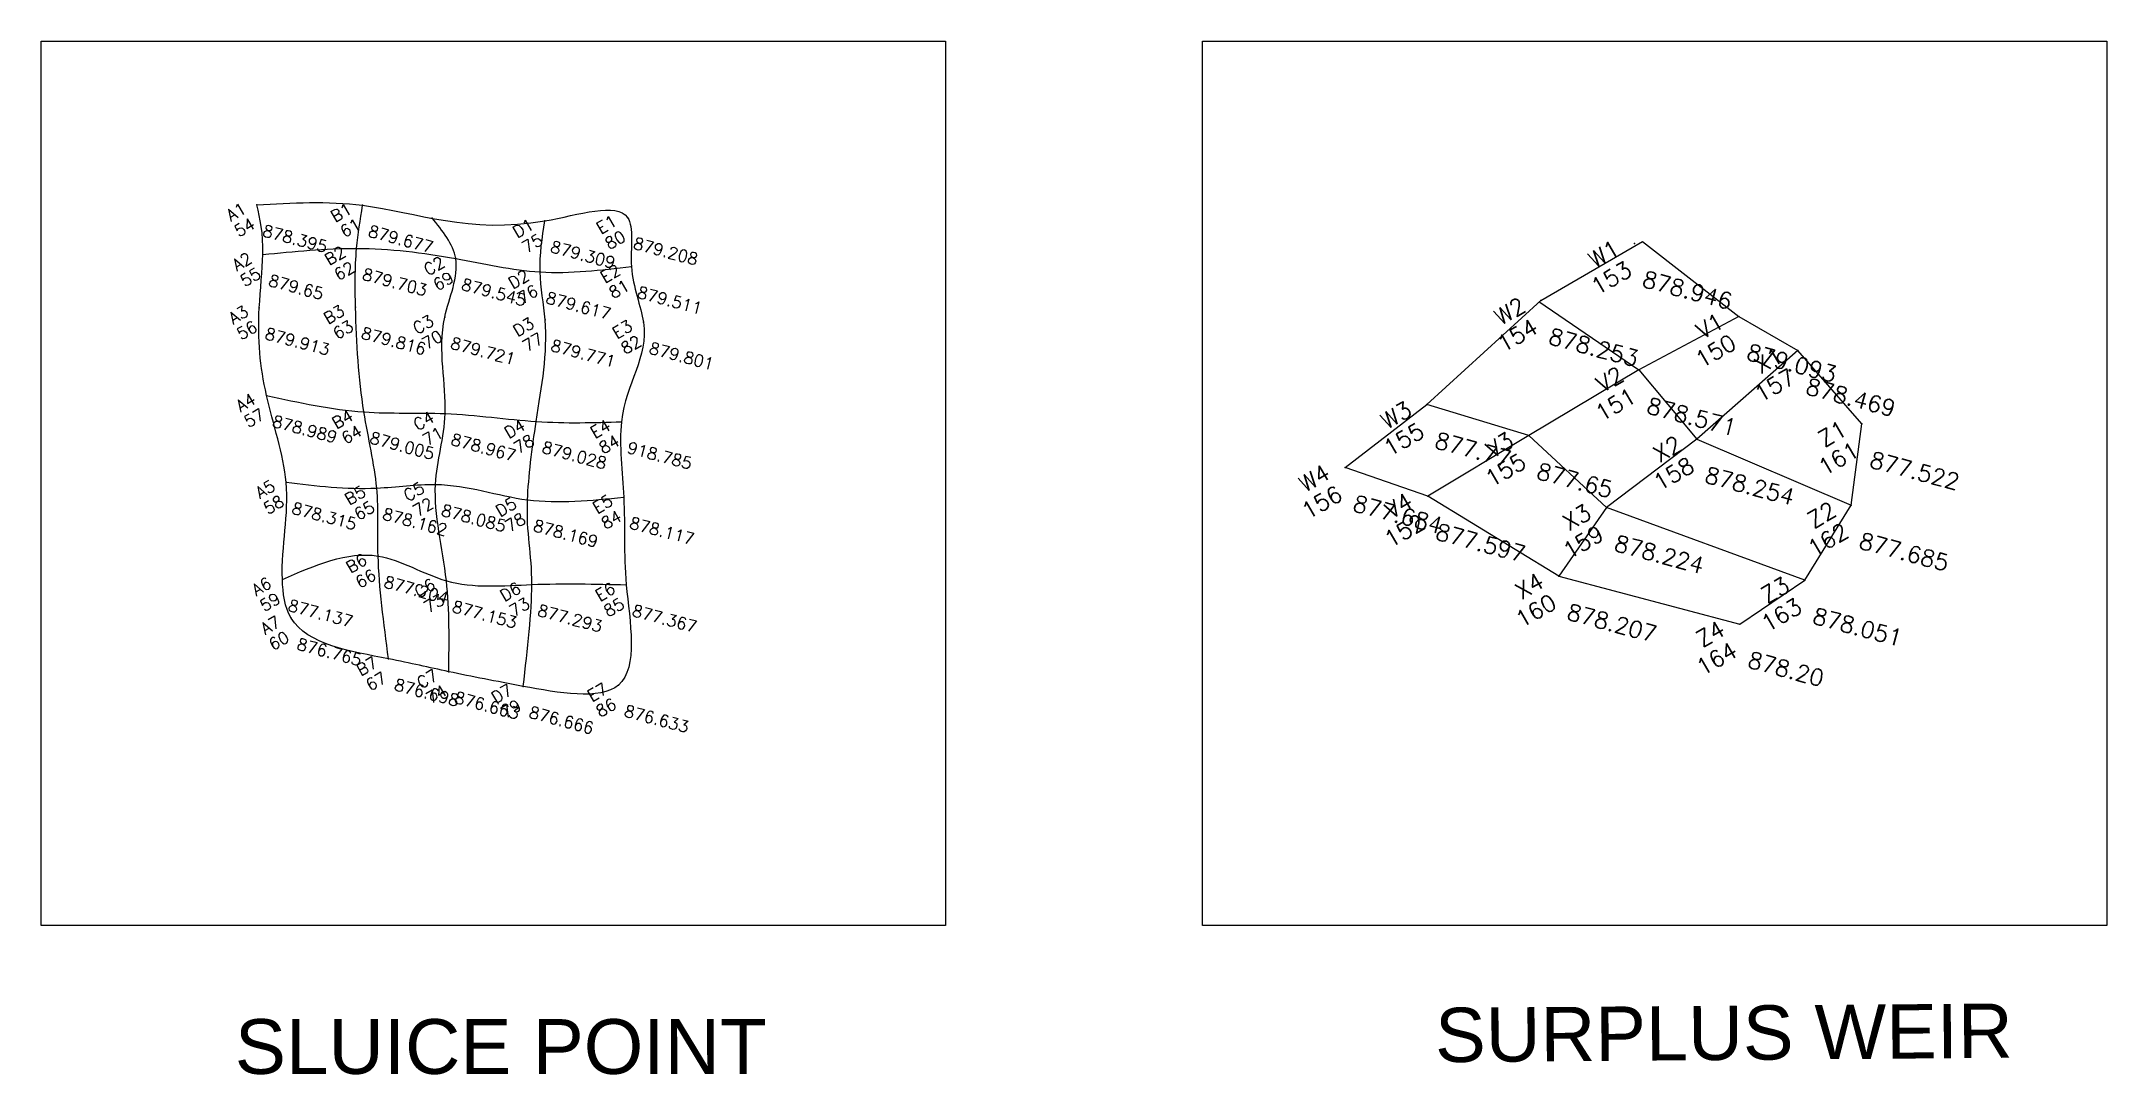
# Model space of a CAD drawing. Header units: millimetres. Extents: x 2640 to 12113, y 6003 to 13668.
# Drawn here: x 11099 to 12113, y 7266 to 7773 of the extents above; entities that cross this region are included whole.
import ezdxf
from ezdxf.enums import TextEntityAlignment as Align

# ---------------------------------------------------------------- set-up
doc = ezdxf.new("R2010")
doc.units = ezdxf.units.MM
for name, color, linetype in [('Chainage_TXT', 7, 'Continuous'), ('Points', 7, 'Continuous'), ('Points-ELV', 6, 'Continuous'), ('Points-NUM', 4, 'Continuous'), ('Points-TXT', 3, 'Continuous')]:
    doc.layers.add(name, color=color, linetype=linetype)
doc.styles.add('ROMANS', font='romans.shx')
doc.styles.get("Standard").update_dxf_attribs({"font": 'arial.ttf'})

msp = doc.modelspace()

# ---------------------------------------------------------------- texts
at = {"insert": (11783.058, 7299.186), "char_height": 26.65206, "attachment_point": 1, "rotation": 0.442633}
msp.add_mtext_dynamic_manual_height_columns('SURPLUS WEIR', width=333.95239, gutter_width=1903.718, heights=[0], dxfattribs=at)
at = {"insert": (11194.374, 7293.674), "char_height": 26.88577, "width": 271.36288, "attachment_point": 1}
msp.add_mtext('SLUICE POINT\\P', dxfattribs=at)

# ---------------------------------------------------------------- blocks, each defined once
blk = doc.blocks.new('POINTS')
at = {"layer": 'Points'}
blk.add_line((0, 0), (0, 0), dxfattribs=at)
blk.add_point((0, 0), dxfattribs=at)
at = {"layer": 'Points-ELV', "style": 'ROMANS'}
blk.add_attdef('ELEV', text='', height=1, rotation=45, dxfattribs=at).set_placement((0, 0), align=Align.BOTTOM_LEFT)
at = {"layer": 'Points-NUM', "style": 'ROMANS'}
blk.add_attdef('PTNUM', text='', height=1, dxfattribs=at).set_placement((0, 0), align=Align.BOTTOM_RIGHT)
at = {"layer": 'Points-TXT', "style": 'ROMANS'}
blk.add_attdef('DESC', text='', height=1, dxfattribs=at).set_placement((0, 0), align=Align.BOTTOM_RIGHT)

# ---------------------------------------------------------------- linework, layer by layer
for p, q in [((11834.976, 7646.259, -22.326), (11884.978, 7675.273, -22.326)), ((11884.978, 7675.273, -22.326), (11932.19, 7638.492, 4.736)), ((11779.171, 7595.181, -37.886), (11834.976, 7646.259, -22.326)), ((11834.029, 7645.71, 8.634), (11883.125, 7612.257, -12.081)), ((11932.19, 7638.492, 4.736), (11883.125, 7612.257, -12.081)), ((11932.19, 7638.492, 4.736), (11961.168, 7621.673, -15.367)), ((11961.168, 7621.673, -15.367), (11911.619, 7578.259, -22.293)), ((11992.535, 7585.714, -45.875), (11961.168, 7621.673, -15.367)), ((11883.125, 7612.257, -12.081), (11829.111, 7580.107, -37.886)), ((11883.125, 7612.257, -12.081), (11911.619, 7578.259, -22.293)), ((11739.001, 7564.273, -40.656), (11779.171, 7595.181, -37.886)), ((11829.111, 7580.107, -37.886), (11779.171, 7595.181, -37.886)), ((11829.111, 7580.107, -37.886), (11779.564, 7550.34, -43.459)), ((11867.22, 7544.711, -23.26), (11829.111, 7580.107, -37.886)), ((11987.303, 7545.918, -40.624), (11992.535, 7585.714, -45.875)), ((11911.619, 7578.259, -22.293), (11867.22, 7544.711, -23.26)), ((11911.619, 7578.259, -22.293), (11987.303, 7545.918, -40.624)), ((11779.564, 7550.34, -43.459), (11739.001, 7564.273, -40.656)), ((11843.955, 7511.031, -23.808), (11779.564, 7550.34, -43.459)), ((11867.22, 7544.711, -23.26), (11843.955, 7511.031, -23.808)), ((11964.518, 7509.05, -28.833), (11867.22, 7544.711, -23.26)), ((11964.518, 7509.05, -28.833), (11987.303, 7545.918, -40.624)), ((11843.955, 7511.031, -23.808), (11932.705, 7487.546, -28.833)), ((11932.705, 7487.546, -28.833), (11964.518, 7509.05, -28.833))]:
    msp.add_line(p, q)
for points in [[(11205.161, 7693.182, 41.011), (11208.085, 7668.803, 70.222), (11206.33, 7642.704, 76.343), (11209.912, 7599.709, 54.837), (11219.479, 7557.065, 39.149), (11217.671, 7509.353, 11.731), (11222, 7490.391, 3.072), (11269.721, 7470.478, 1.513), (11299.274, 7464.161, 0.698), (11335.828, 7456.955, 0.768), (11382.513, 7457.564), (11386.408, 7506.782, 17.084), (11385.118, 7549.816, 34.541), (11384.016, 7586.787, 34.541), (11394.778, 7635.613, 73.736), (11388.947, 7662.96, 66.986), (11387.012, 7687.025, 59.934), (11346.359, 7685.341, 62.285), (11257.028, 7692.977, 70.85), (11205.161, 7693.182, 41.011)], [(11269.721, 7470.478, 1.513), (11264.635, 7520.889, 13.29), (11263.958, 7554.241, 35.588), (11257.702, 7591.595, 55.209), (11253.545, 7643.003, 74.085), (11254.076, 7671.862, 71.455), (11257.028, 7692.977, 70.85)], [(11299.274, 7464.161, 0.698), (11298.115, 7508.778, 12.103), (11292.787, 7556.035, 33.796), (11297.56, 7590.8, 54.325), (11297.342, 7638.062, 71.874), (11302.694, 7666.866, 67.778), (11291.04, 7686.951, 67.778)], [(11335.828, 7456.955, 0.768), (11340.064, 7506.919, 12.103), (11337.941, 7548.485, 55.744), (11342.187, 7586.933, 55.744), (11346.527, 7636.866, 73.038), (11344.14, 7660.319, 69.454), (11346.359, 7685.341, 62.285)], [(11208.085, 7668.803, 70.222), (11254.076, 7671.862, 71.455), (11302.694, 7666.866, 67.778), (11344.14, 7660.319, 69.454), (11388.947, 7662.96, 66.986)], [(11209.912, 7599.709, 54.837), (11257.702, 7591.595, 55.209), (11297.56, 7590.8, 54.325), (11342.187, 7586.933, 55.744), (11384.016, 7586.787, 34.541)], [(11219.479, 7557.065, 39.149), (11263.958, 7554.241, 35.588), (11292.787, 7556.035, 33.796), (11337.941, 7548.485, 55.744), (11385.118, 7549.816, 34.541)], [(11217.671, 7509.353, 11.731), (11264.635, 7520.889, 13.29), (11298.115, 7508.778, 12.103), (11340.064, 7506.919, 12.103), (11386.408, 7506.782, 17.084)]]:
    msp.add_spline(points, degree=3)
at = {"layer": 'Chainage_TXT'}
for points in [[(11099.405, 7339.693), (11099.405, 7773.461), (11542.941, 7773.461), (11542.941, 7339.693)], [(11669.117, 7339.693), (11669.117, 7773.461), (12112.652, 7773.461), (12112.652, 7339.693)]]:
    msp.add_lwpolyline(points, close=True, dxfattribs=at)

# ---------------------------------------------------------------- block references
at = {"layer": 'Points', "linetype": 'Continuous'}
ref = msp.add_blockref('POINTS', (11205.161, 7693.182, 41.011), dxfattribs=dict(at, xscale=-23.27533839027976, yscale=23.27533839027976, zscale=23.27533839027976, rotation=210.1246328448745))
ref.add_attrib('PTNUM', '54', dxfattribs={"layer": 'Points-NUM', "height": 5.8188, "rotation": 30.124633, "style": 'ROMANS'}).set_placement((11205.725, 7680.615, 41.011), align=Align.BOTTOM_RIGHT)
ref.add_attrib('DESC', 'A1', dxfattribs={"layer": 'Points-TXT', "height": 5.8188, "rotation": 30.124633, "style": 'ROMANS'}).set_placement((11201.345, 7688.164, 41.011), align=Align.BOTTOM_RIGHT)
ref.add_attrib('ELEV', '878.395', dxfattribs={"layer": 'Points-ELV', "height": 5.8188, "rotation": 345.124633, "style": 'ROMANS'}).set_placement((11207.052, 7676.259, 41.011), align=Align.BOTTOM_LEFT)
ref = msp.add_blockref('POINTS', (11257.028, 7692.977, 70.85), dxfattribs=dict(at, xscale=-23.27533839027976, yscale=23.27533839027976, zscale=23.27533839027976, rotation=210.1246328448745))
ref.add_attrib('PTNUM', '61', dxfattribs={"layer": 'Points-NUM', "height": 5.8188, "rotation": 30.124633, "style": 'ROMANS'}).set_placement((11257.592, 7680.41, 70.85), align=Align.BOTTOM_RIGHT)
ref.add_attrib('DESC', 'B1', dxfattribs={"layer": 'Points-TXT', "height": 5.8188, "rotation": 30.124633, "style": 'ROMANS'}).set_placement((11253.212, 7687.96, 70.85), align=Align.BOTTOM_RIGHT)
ref.add_attrib('ELEV', '879.677', dxfattribs={"layer": 'Points-ELV', "height": 5.8188, "rotation": 345.124633, "style": 'ROMANS'}).set_placement((11258.918, 7676.055, 70.85), align=Align.BOTTOM_LEFT)
ref = msp.add_blockref('POINTS', (11346.359, 7685.341, 62.285), dxfattribs=dict(at, xscale=-23.27533839027976, yscale=23.27533839027976, zscale=23.27533839027976, rotation=210.1246328448745))
ref.add_attrib('PTNUM', '75', dxfattribs={"layer": 'Points-NUM', "height": 5.8188, "rotation": 30.124633, "style": 'ROMANS'}).set_placement((11346.924, 7672.774, 62.285), align=Align.BOTTOM_RIGHT)
ref.add_attrib('DESC', 'D1', dxfattribs={"layer": 'Points-TXT', "height": 5.8188, "rotation": 30.124633, "style": 'ROMANS'}).set_placement((11342.543, 7680.324, 62.285), align=Align.BOTTOM_RIGHT)
ref.add_attrib('ELEV', '879.309', dxfattribs={"layer": 'Points-ELV', "height": 5.8188, "rotation": 345.124633, "style": 'ROMANS'}).set_placement((11348.25, 7668.419, 62.285), align=Align.BOTTOM_LEFT)
ref = msp.add_blockref('POINTS', (11387.012, 7687.025, 59.934), dxfattribs=dict(at, xscale=-23.27533839027976, yscale=23.27533839027976, zscale=23.27533839027976, rotation=210.1246328448745))
ref.add_attrib('PTNUM', '80', dxfattribs={"layer": 'Points-NUM', "height": 5.8188, "rotation": 30.124633, "style": 'ROMANS'}).set_placement((11387.576, 7674.458, 59.934), align=Align.BOTTOM_RIGHT)
ref.add_attrib('DESC', 'E1', dxfattribs={"layer": 'Points-TXT', "height": 5.8188, "rotation": 30.124633, "style": 'ROMANS'}).set_placement((11383.195, 7682.008, 59.934), align=Align.BOTTOM_RIGHT)
ref.add_attrib('ELEV', '879.208', dxfattribs={"layer": 'Points-ELV', "height": 5.8188, "rotation": 345.124633, "style": 'ROMANS'}).set_placement((11388.902, 7670.103, 59.934), align=Align.BOTTOM_LEFT)
ref = msp.add_blockref('POINTS', (11254.076, 7671.862, 71.455), dxfattribs=dict(at, xscale=-23.27533839027976, yscale=23.27533839027976, zscale=23.27533839027976, rotation=210.1246328448745))
ref.add_attrib('PTNUM', '62', dxfattribs={"layer": 'Points-NUM', "height": 5.8188, "rotation": 30.124633, "style": 'ROMANS'}).set_placement((11254.64, 7659.295, 71.455), align=Align.BOTTOM_RIGHT)
ref.add_attrib('DESC', 'B2', dxfattribs={"layer": 'Points-TXT', "height": 5.8188, "rotation": 30.124633, "style": 'ROMANS'}).set_placement((11250.259, 7666.845, 71.455), align=Align.BOTTOM_RIGHT)
ref.add_attrib('ELEV', '879.703', dxfattribs={"layer": 'Points-ELV', "height": 5.8188, "rotation": 345.124633, "style": 'ROMANS'}).set_placement((11255.966, 7654.94, 71.455), align=Align.BOTTOM_LEFT)
ref = msp.add_blockref('POINTS', (11881.011, 7674.313), dxfattribs=dict(at, xscale=-32.21587498189566, yscale=32.21587498189566, zscale=32.21587498189566, rotation=210.1246328448745))
ref.add_attrib('PTNUM', '153', dxfattribs={"layer": 'Points-NUM', "height": 8.054, "rotation": 30.124633, "style": 'ROMANS'}).set_placement((11881.793, 7656.919), align=Align.BOTTOM_RIGHT)
ref.add_attrib('DESC', 'W1', dxfattribs={"layer": 'Points-TXT', "height": 8.054, "rotation": 30.124633, "style": 'ROMANS'}).set_placement((11875.73, 7667.368), align=Align.BOTTOM_RIGHT)
ref.add_attrib('ELEV', '878.946', dxfattribs={"layer": 'Points-ELV', "height": 8.054, "rotation": 345.124633, "style": 'ROMANS'}).set_placement((11883.629, 7650.89), align=Align.BOTTOM_LEFT)
ref = msp.add_blockref('POINTS', (11208.085, 7668.803, 70.222), dxfattribs=dict(at, xscale=-23.27533839027976, yscale=23.27533839027976, zscale=23.27533839027976, rotation=210.1246328448745))
ref.add_attrib('PTNUM', '55', dxfattribs={"layer": 'Points-NUM', "height": 5.8188, "rotation": 30.124633, "style": 'ROMANS'}).set_placement((11208.65, 7656.236, 70.222), align=Align.BOTTOM_RIGHT)
ref.add_attrib('DESC', 'A2', dxfattribs={"layer": 'Points-TXT', "height": 5.8188, "rotation": 30.124633, "style": 'ROMANS'}).set_placement((11204.269, 7663.786, 70.222), align=Align.BOTTOM_RIGHT)
ref.add_attrib('ELEV', '879.65', dxfattribs={"layer": 'Points-ELV', "height": 5.8188, "rotation": 345.124633, "style": 'ROMANS'}).set_placement((11209.976, 7651.881, 70.222), align=Align.BOTTOM_LEFT)
ref = msp.add_blockref('POINTS', (11302.694, 7666.866, 67.778), dxfattribs=dict(at, xscale=-23.27533839027976, yscale=23.27533839027976, zscale=23.27533839027976, rotation=210.1246328448745))
ref.add_attrib('PTNUM', '69', dxfattribs={"layer": 'Points-NUM', "height": 5.8188, "rotation": 30.124633, "style": 'ROMANS'}).set_placement((11303.259, 7654.3, 67.778), align=Align.BOTTOM_RIGHT)
ref.add_attrib('DESC', 'C2', dxfattribs={"layer": 'Points-TXT', "height": 5.8188, "rotation": 30.124633, "style": 'ROMANS'}).set_placement((11298.878, 7661.849, 67.778), align=Align.BOTTOM_RIGHT)
ref.add_attrib('ELEV', '879.545', dxfattribs={"layer": 'Points-ELV', "height": 5.8188, "rotation": 345.124633, "style": 'ROMANS'}).set_placement((11304.585, 7649.944, 67.778), align=Align.BOTTOM_LEFT)
ref = msp.add_blockref('POINTS', (11344.14, 7660.319, 69.454), dxfattribs=dict(at, xscale=-23.27533839027976, yscale=23.27533839027976, zscale=23.27533839027976, rotation=210.1246328448745))
ref.add_attrib('PTNUM', '76', dxfattribs={"layer": 'Points-NUM', "height": 5.8188, "rotation": 30.124633, "style": 'ROMANS'}).set_placement((11344.705, 7647.752, 69.454), align=Align.BOTTOM_RIGHT)
ref.add_attrib('DESC', 'D2', dxfattribs={"layer": 'Points-TXT', "height": 5.8188, "rotation": 30.124633, "style": 'ROMANS'}).set_placement((11340.324, 7655.302, 69.454), align=Align.BOTTOM_RIGHT)
ref.add_attrib('ELEV', '879.617', dxfattribs={"layer": 'Points-ELV', "height": 5.8188, "rotation": 345.124633, "style": 'ROMANS'}).set_placement((11346.031, 7643.397, 69.454), align=Align.BOTTOM_LEFT)
ref = msp.add_blockref('POINTS', (11388.947, 7662.96, 66.986), dxfattribs=dict(at, xscale=-23.27533839027976, yscale=23.27533839027976, zscale=23.27533839027976, rotation=210.1246328448745))
ref.add_attrib('PTNUM', '81', dxfattribs={"layer": 'Points-NUM', "height": 5.8188, "rotation": 30.124633, "style": 'ROMANS'}).set_placement((11389.511, 7650.394, 66.986), align=Align.BOTTOM_RIGHT)
ref.add_attrib('DESC', 'E2', dxfattribs={"layer": 'Points-TXT', "height": 5.8188, "rotation": 30.124633, "style": 'ROMANS'}).set_placement((11385.13, 7657.943, 66.986), align=Align.BOTTOM_RIGHT)
ref.add_attrib('ELEV', '879.511', dxfattribs={"layer": 'Points-ELV', "height": 5.8188, "rotation": 345.124633, "style": 'ROMANS'}).set_placement((11390.837, 7646.038, 66.986), align=Align.BOTTOM_LEFT)
ref = msp.add_blockref('POINTS', (11206.33, 7642.704, 76.343), dxfattribs=dict(at, xscale=-23.27533839027976, yscale=23.27533839027976, zscale=23.27533839027976, rotation=210.1246328448745))
ref.add_attrib('PTNUM', '56', dxfattribs={"layer": 'Points-NUM', "height": 5.8188, "rotation": 30.124633, "style": 'ROMANS'}).set_placement((11206.894, 7630.138, 76.343), align=Align.BOTTOM_RIGHT)
ref.add_attrib('DESC', 'A3', dxfattribs={"layer": 'Points-TXT', "height": 5.8188, "rotation": 30.124633, "style": 'ROMANS'}).set_placement((11202.514, 7637.687, 76.343), align=Align.BOTTOM_RIGHT)
ref.add_attrib('ELEV', '879.913', dxfattribs={"layer": 'Points-ELV', "height": 5.8188, "rotation": 345.124633, "style": 'ROMANS'}).set_placement((11208.221, 7625.782, 76.343), align=Align.BOTTOM_LEFT)
ref = msp.add_blockref('POINTS', (11253.545, 7643.003, 74.085), dxfattribs=dict(at, xscale=-23.27533839027976, yscale=23.27533839027976, zscale=23.27533839027976, rotation=210.1246328448745))
ref.add_attrib('PTNUM', '63', dxfattribs={"layer": 'Points-NUM', "height": 5.8188, "rotation": 30.124633, "style": 'ROMANS'}).set_placement((11254.11, 7630.436, 74.085), align=Align.BOTTOM_RIGHT)
ref.add_attrib('DESC', 'B3', dxfattribs={"layer": 'Points-TXT', "height": 5.8188, "rotation": 30.124633, "style": 'ROMANS'}).set_placement((11249.729, 7637.985, 74.085), align=Align.BOTTOM_RIGHT)
ref.add_attrib('ELEV', '879.816', dxfattribs={"layer": 'Points-ELV', "height": 5.8188, "rotation": 345.124633, "style": 'ROMANS'}).set_placement((11255.436, 7626.08, 74.085), align=Align.BOTTOM_LEFT)
ref = msp.add_blockref('POINTS', (11834.976, 7646.259, -22.326), dxfattribs=dict(at, xscale=-32.21587498189566, yscale=32.21587498189566, zscale=32.21587498189566, rotation=210.1246328448745))
ref.add_attrib('PTNUM', '154', dxfattribs={"layer": 'Points-NUM', "height": 8.054, "rotation": 30.124633, "style": 'ROMANS'}).set_placement((11835.757, 7628.865, -22.326), align=Align.BOTTOM_RIGHT)
ref.add_attrib('DESC', 'W2', dxfattribs={"layer": 'Points-TXT', "height": 8.054, "rotation": 30.124633, "style": 'ROMANS'}).set_placement((11829.694, 7639.315, -22.326), align=Align.BOTTOM_RIGHT)
ref.add_attrib('ELEV', '878.253', dxfattribs={"layer": 'Points-ELV', "height": 8.054, "rotation": 345.124633, "style": 'ROMANS'}).set_placement((11837.593, 7622.837, -22.326), align=Align.BOTTOM_LEFT)
ref = msp.add_blockref('POINTS', (11297.342, 7638.062, 71.874), dxfattribs=dict(at, xscale=-23.27533839027976, yscale=23.27533839027976, zscale=23.27533839027976, rotation=210.1246328448745))
ref.add_attrib('PTNUM', '70', dxfattribs={"layer": 'Points-NUM', "height": 5.8188, "rotation": 30.124633, "style": 'ROMANS'}).set_placement((11297.907, 7625.495, 71.874), align=Align.BOTTOM_RIGHT)
ref.add_attrib('DESC', 'C3', dxfattribs={"layer": 'Points-TXT', "height": 5.8188, "rotation": 30.124633, "style": 'ROMANS'}).set_placement((11293.526, 7633.044, 71.874), align=Align.BOTTOM_RIGHT)
ref.add_attrib('ELEV', '879.721', dxfattribs={"layer": 'Points-ELV', "height": 5.8188, "rotation": 345.124633, "style": 'ROMANS'}).set_placement((11299.233, 7621.139, 71.874), align=Align.BOTTOM_LEFT)
ref = msp.add_blockref('POINTS', (11346.527, 7636.866, 73.038), dxfattribs=dict(at, xscale=-23.27533839027976, yscale=23.27533839027976, zscale=23.27533839027976, rotation=210.1246328448745))
ref.add_attrib('PTNUM', '77', dxfattribs={"layer": 'Points-NUM', "height": 5.8188, "rotation": 30.124633, "style": 'ROMANS'}).set_placement((11347.092, 7624.3, 73.038), align=Align.BOTTOM_RIGHT)
ref.add_attrib('DESC', 'D3', dxfattribs={"layer": 'Points-TXT', "height": 5.8188, "rotation": 30.124633, "style": 'ROMANS'}).set_placement((11342.711, 7631.849, 73.038), align=Align.BOTTOM_RIGHT)
ref.add_attrib('ELEV', '879.771', dxfattribs={"layer": 'Points-ELV', "height": 5.8188, "rotation": 345.124633, "style": 'ROMANS'}).set_placement((11348.418, 7619.944, 73.038), align=Align.BOTTOM_LEFT)
ref = msp.add_blockref('POINTS', (11394.778, 7635.613, 73.736), dxfattribs=dict(at, xscale=-23.27533839027976, yscale=23.27533839027976, zscale=23.27533839027976, rotation=210.1246328448745))
ref.add_attrib('PTNUM', '82', dxfattribs={"layer": 'Points-NUM', "height": 5.8188, "rotation": 30.124633, "style": 'ROMANS'}).set_placement((11395.342, 7623.046, 73.736), align=Align.BOTTOM_RIGHT)
ref.add_attrib('DESC', 'E3', dxfattribs={"layer": 'Points-TXT', "height": 5.8188, "rotation": 30.124633, "style": 'ROMANS'}).set_placement((11390.962, 7630.595, 73.736), align=Align.BOTTOM_RIGHT)
ref.add_attrib('ELEV', '879.801', dxfattribs={"layer": 'Points-ELV', "height": 5.8188, "rotation": 345.124633, "style": 'ROMANS'}).set_placement((11396.669, 7618.69, 73.736), align=Align.BOTTOM_LEFT)
ref = msp.add_blockref('POINTS', (11932.19, 7638.492, 4.736), dxfattribs=dict(at, xscale=-32.21587498189566, yscale=32.21587498189566, zscale=32.21587498189566, rotation=210.1246328448745))
ref.add_attrib('PTNUM', '150', dxfattribs={"layer": 'Points-NUM', "height": 8.054, "rotation": 30.124633, "style": 'ROMANS'}).set_placement((11932.971, 7621.098, 4.736), align=Align.BOTTOM_RIGHT)
ref.add_attrib('DESC', 'V1', dxfattribs={"layer": 'Points-TXT', "height": 8.054, "rotation": 30.124633, "style": 'ROMANS'}).set_placement((11926.908, 7631.548, 4.736), align=Align.BOTTOM_RIGHT)
ref.add_attrib('ELEV', '879.093', dxfattribs={"layer": 'Points-ELV', "height": 8.054, "rotation": 345.124633, "style": 'ROMANS'}).set_placement((11934.807, 7615.07, 4.736), align=Align.BOTTOM_LEFT)
ref = msp.add_blockref('POINTS', (11961.168, 7621.673, -15.367), dxfattribs=dict(at, xscale=-32.21587498189566, yscale=32.21587498189566, zscale=32.21587498189566, rotation=210.1246328448745))
ref.add_attrib('PTNUM', '157', dxfattribs={"layer": 'Points-NUM', "height": 8.054, "rotation": 30.124633, "style": 'ROMANS'}).set_placement((11961.949, 7604.279, -15.367), align=Align.BOTTOM_RIGHT)
ref.add_attrib('DESC', 'X1', dxfattribs={"layer": 'Points-TXT', "height": 8.054, "rotation": 30.124633, "style": 'ROMANS'}).set_placement((11955.886, 7614.729, -15.367), align=Align.BOTTOM_RIGHT)
ref.add_attrib('ELEV', '878.469', dxfattribs={"layer": 'Points-ELV', "height": 8.054, "rotation": 345.124633, "style": 'ROMANS'}).set_placement((11963.785, 7598.251, -15.367), align=Align.BOTTOM_LEFT)
ref = msp.add_blockref('POINTS', (11883.125, 7612.257, -12.081), dxfattribs=dict(at, xscale=-32.21587498189566, yscale=32.21587498189566, zscale=32.21587498189566, rotation=210.1246328448745))
ref.add_attrib('PTNUM', '151', dxfattribs={"layer": 'Points-NUM', "height": 8.054, "rotation": 30.124633, "style": 'ROMANS'}).set_placement((11883.906, 7594.863, -12.081), align=Align.BOTTOM_RIGHT)
ref.add_attrib('DESC', 'V2', dxfattribs={"layer": 'Points-TXT', "height": 8.054, "rotation": 30.124633, "style": 'ROMANS'}).set_placement((11877.843, 7605.312, -12.081), align=Align.BOTTOM_RIGHT)
ref.add_attrib('ELEV', '878.571', dxfattribs={"layer": 'Points-ELV', "height": 8.054, "rotation": 345.124633, "style": 'ROMANS'}).set_placement((11885.742, 7588.834, -12.081), align=Align.BOTTOM_LEFT)
ref = msp.add_blockref('POINTS', (11209.912, 7599.709, 54.837), dxfattribs=dict(at, xscale=-23.27533839027976, yscale=23.27533839027976, zscale=23.27533839027976, rotation=210.1246328448745))
ref.add_attrib('PTNUM', '57', dxfattribs={"layer": 'Points-NUM', "height": 5.8188, "rotation": 30.124633, "style": 'ROMANS'}).set_placement((11210.476, 7587.142, 54.837), align=Align.BOTTOM_RIGHT)
ref.add_attrib('DESC', 'A4', dxfattribs={"layer": 'Points-TXT', "height": 5.8188, "rotation": 30.124633, "style": 'ROMANS'}).set_placement((11206.096, 7594.691, 54.837), align=Align.BOTTOM_RIGHT)
ref.add_attrib('ELEV', '878.989', dxfattribs={"layer": 'Points-ELV', "height": 5.8188, "rotation": 345.124633, "style": 'ROMANS'}).set_placement((11211.803, 7582.786, 54.837), align=Align.BOTTOM_LEFT)
ref = msp.add_blockref('POINTS', (11257.702, 7591.595, 55.209), dxfattribs=dict(at, xscale=-23.27533839027976, yscale=23.27533839027976, zscale=23.27533839027976, rotation=210.1246328448745))
ref.add_attrib('PTNUM', '64', dxfattribs={"layer": 'Points-NUM', "height": 5.8188, "rotation": 30.124633, "style": 'ROMANS'}).set_placement((11258.267, 7579.029, 55.209), align=Align.BOTTOM_RIGHT)
ref.add_attrib('DESC', 'B4', dxfattribs={"layer": 'Points-TXT', "height": 5.8188, "rotation": 30.124633, "style": 'ROMANS'}).set_placement((11253.886, 7586.578, 55.209), align=Align.BOTTOM_RIGHT)
ref.add_attrib('ELEV', '879.005', dxfattribs={"layer": 'Points-ELV', "height": 5.8188, "rotation": 345.124633, "style": 'ROMANS'}).set_placement((11259.593, 7574.673, 55.209), align=Align.BOTTOM_LEFT)
ref = msp.add_blockref('POINTS', (11297.56, 7590.8, 54.325), dxfattribs=dict(at, xscale=-23.27533839027976, yscale=23.27533839027976, zscale=23.27533839027976, rotation=210.1246328448745))
ref.add_attrib('PTNUM', '71', dxfattribs={"layer": 'Points-NUM', "height": 5.8188, "rotation": 30.124633, "style": 'ROMANS'}).set_placement((11298.125, 7578.233, 54.325), align=Align.BOTTOM_RIGHT)
ref.add_attrib('DESC', 'C4', dxfattribs={"layer": 'Points-TXT', "height": 5.8188, "rotation": 30.124633, "style": 'ROMANS'}).set_placement((11293.744, 7585.783, 54.325), align=Align.BOTTOM_RIGHT)
ref.add_attrib('ELEV', '878.967', dxfattribs={"layer": 'Points-ELV', "height": 5.8188, "rotation": 345.124633, "style": 'ROMANS'}).set_placement((11299.451, 7573.878, 54.325), align=Align.BOTTOM_LEFT)
ref = msp.add_blockref('POINTS', (11779.171, 7595.181, -37.886), dxfattribs=dict(at, xscale=-32.21587498189566, yscale=32.21587498189566, zscale=32.21587498189566, rotation=210.1246328448745))
ref.add_attrib('PTNUM', '155', dxfattribs={"layer": 'Points-NUM', "height": 8.054, "rotation": 30.124633, "style": 'ROMANS'}).set_placement((11779.952, 7577.787, -37.886), align=Align.BOTTOM_RIGHT)
ref.add_attrib('DESC', 'W3', dxfattribs={"layer": 'Points-TXT', "height": 8.054, "rotation": 30.124633, "style": 'ROMANS'}).set_placement((11773.889, 7588.236, -37.886), align=Align.BOTTOM_RIGHT)
ref.add_attrib('ELEV', '877.77', dxfattribs={"layer": 'Points-ELV', "height": 8.054, "rotation": 345.124633, "style": 'ROMANS'}).set_placement((11781.788, 7571.758, -37.886), align=Align.BOTTOM_LEFT)
ref = msp.add_blockref('POINTS', (11342.187, 7586.933, 55.744), dxfattribs=dict(at, xscale=-23.27533839027976, yscale=23.27533839027976, zscale=23.27533839027976, rotation=210.1246328448745))
ref.add_attrib('PTNUM', '78', dxfattribs={"layer": 'Points-NUM', "height": 5.8188, "rotation": 30.124633, "style": 'ROMANS'}).set_placement((11342.752, 7574.366, 55.744), align=Align.BOTTOM_RIGHT)
ref.add_attrib('DESC', 'D4', dxfattribs={"layer": 'Points-TXT', "height": 5.8188, "rotation": 30.124633, "style": 'ROMANS'}).set_placement((11338.371, 7581.915, 55.744), align=Align.BOTTOM_RIGHT)
ref.add_attrib('ELEV', '879.028', dxfattribs={"layer": 'Points-ELV', "height": 5.8188, "rotation": 345.124633, "style": 'ROMANS'}).set_placement((11344.078, 7570.01, 55.744), align=Align.BOTTOM_LEFT)
ref = msp.add_blockref('POINTS', (11384.016, 7586.787, 34.541), dxfattribs=dict(at, xscale=-23.27533839027976, yscale=23.27533839027976, zscale=23.27533839027976, rotation=210.1246328448745))
ref.add_attrib('PTNUM', '84', dxfattribs={"layer": 'Points-NUM', "height": 5.8188, "rotation": 30.124633, "style": 'ROMANS'}).set_placement((11384.581, 7574.22, 34.541), align=Align.BOTTOM_RIGHT)
ref.add_attrib('DESC', 'E4', dxfattribs={"layer": 'Points-TXT', "height": 5.8188, "rotation": 30.124633, "style": 'ROMANS'}).set_placement((11380.2, 7581.769, 34.541), align=Align.BOTTOM_RIGHT)
ref.add_attrib('ELEV', '918.785', dxfattribs={"layer": 'Points-ELV', "height": 5.8188, "rotation": 345.124633, "style": 'ROMANS'}).set_placement((11385.907, 7569.864, 34.541), align=Align.BOTTOM_LEFT)
ref = msp.add_blockref('POINTS', (11829.111, 7580.107, -37.886), dxfattribs=dict(at, xscale=-32.21587498189566, yscale=32.21587498189566, zscale=32.21587498189566, rotation=210.1246328448745))
ref.add_attrib('PTNUM', '155', dxfattribs={"layer": 'Points-NUM', "height": 8.054, "rotation": 30.124633, "style": 'ROMANS'}).set_placement((11829.893, 7562.713, -37.886), align=Align.BOTTOM_RIGHT)
ref.add_attrib('DESC', 'V3', dxfattribs={"layer": 'Points-TXT', "height": 8.054, "rotation": 30.124633, "style": 'ROMANS'}).set_placement((11823.829, 7573.163, -37.886), align=Align.BOTTOM_RIGHT)
ref.add_attrib('ELEV', '877.65', dxfattribs={"layer": 'Points-ELV', "height": 8.054, "rotation": 345.124633, "style": 'ROMANS'}).set_placement((11831.729, 7556.685, -37.886), align=Align.BOTTOM_LEFT)
ref = msp.add_blockref('POINTS', (11992.535, 7585.714, -45.875), dxfattribs=dict(at, xscale=-32.21587498189566, yscale=32.21587498189566, zscale=32.21587498189566, rotation=210.1246328448745))
ref.add_attrib('PTNUM', '161', dxfattribs={"layer": 'Points-NUM', "height": 8.054, "rotation": 30.124633, "style": 'ROMANS'}).set_placement((11993.316, 7568.32, -45.875), align=Align.BOTTOM_RIGHT)
ref.add_attrib('DESC', 'Z1', dxfattribs={"layer": 'Points-TXT', "height": 8.054, "rotation": 30.124633, "style": 'ROMANS'}).set_placement((11987.253, 7578.769, -45.875), align=Align.BOTTOM_RIGHT)
ref.add_attrib('ELEV', '877.522', dxfattribs={"layer": 'Points-ELV', "height": 8.054, "rotation": 345.124633, "style": 'ROMANS'}).set_placement((11995.152, 7562.291, -45.875), align=Align.BOTTOM_LEFT)
ref = msp.add_blockref('POINTS', (11911.619, 7578.259, -22.293), dxfattribs=dict(at, xscale=-32.21587498189566, yscale=32.21587498189566, zscale=32.21587498189566, rotation=210.1246328448745))
ref.add_attrib('PTNUM', '158', dxfattribs={"layer": 'Points-NUM', "height": 8.054, "rotation": 30.124633, "style": 'ROMANS'}).set_placement((11912.4, 7560.865, -22.293), align=Align.BOTTOM_RIGHT)
ref.add_attrib('DESC', 'X2', dxfattribs={"layer": 'Points-TXT', "height": 8.054, "rotation": 30.124633, "style": 'ROMANS'}).set_placement((11906.337, 7571.314, -22.293), align=Align.BOTTOM_RIGHT)
ref.add_attrib('ELEV', '878.254', dxfattribs={"layer": 'Points-ELV', "height": 8.054, "rotation": 345.124633, "style": 'ROMANS'}).set_placement((11914.236, 7554.836, -22.293), align=Align.BOTTOM_LEFT)
ref = msp.add_blockref('POINTS', (11739.001, 7564.273, -40.656), dxfattribs=dict(at, xscale=-32.21587498189566, yscale=32.21587498189566, zscale=32.21587498189566, rotation=210.1246328448745))
ref.add_attrib('PTNUM', '156', dxfattribs={"layer": 'Points-NUM', "height": 8.054, "rotation": 30.124633, "style": 'ROMANS'}).set_placement((11739.782, 7546.879, -40.656), align=Align.BOTTOM_RIGHT)
ref.add_attrib('DESC', 'W4', dxfattribs={"layer": 'Points-TXT', "height": 8.054, "rotation": 30.124633, "style": 'ROMANS'}).set_placement((11733.719, 7557.329, -40.656), align=Align.BOTTOM_RIGHT)
ref.add_attrib('ELEV', '877.684', dxfattribs={"layer": 'Points-ELV', "height": 8.054, "rotation": 345.124633, "style": 'ROMANS'}).set_placement((11741.618, 7540.851, -40.656), align=Align.BOTTOM_LEFT)
ref = msp.add_blockref('POINTS', (11219.479, 7557.065, 39.149), dxfattribs=dict(at, xscale=-23.27533839027976, yscale=23.27533839027976, zscale=23.27533839027976, rotation=210.1246328448745))
ref.add_attrib('PTNUM', '58', dxfattribs={"layer": 'Points-NUM', "height": 5.8188, "rotation": 30.124633, "style": 'ROMANS'}).set_placement((11220.044, 7544.498, 39.149), align=Align.BOTTOM_RIGHT)
ref.add_attrib('DESC', 'A5', dxfattribs={"layer": 'Points-TXT', "height": 5.8188, "rotation": 30.124633, "style": 'ROMANS'}).set_placement((11215.663, 7552.047, 39.149), align=Align.BOTTOM_RIGHT)
ref.add_attrib('ELEV', '878.315', dxfattribs={"layer": 'Points-ELV', "height": 5.8188, "rotation": 345.124633, "style": 'ROMANS'}).set_placement((11221.37, 7540.142, 39.149), align=Align.BOTTOM_LEFT)
ref = msp.add_blockref('POINTS', (11263.958, 7554.241, 35.588), dxfattribs=dict(at, xscale=-23.27533839027976, yscale=23.27533839027976, zscale=23.27533839027976, rotation=210.1246328448745))
ref.add_attrib('PTNUM', '65', dxfattribs={"layer": 'Points-NUM', "height": 5.8188, "rotation": 30.124633, "style": 'ROMANS'}).set_placement((11264.522, 7541.675, 35.588), align=Align.BOTTOM_RIGHT)
ref.add_attrib('DESC', 'B5', dxfattribs={"layer": 'Points-TXT', "height": 5.8188, "rotation": 30.124633, "style": 'ROMANS'}).set_placement((11260.142, 7549.224, 35.588), align=Align.BOTTOM_RIGHT)
ref.add_attrib('ELEV', '878.162', dxfattribs={"layer": 'Points-ELV', "height": 5.8188, "rotation": 345.124633, "style": 'ROMANS'}).set_placement((11265.849, 7537.319, 35.588), align=Align.BOTTOM_LEFT)
ref = msp.add_blockref('POINTS', (11292.787, 7556.035, 33.796), dxfattribs=dict(at, xscale=-23.27533839027976, yscale=23.27533839027976, zscale=23.27533839027976, rotation=210.1246328448745))
ref.add_attrib('PTNUM', '72', dxfattribs={"layer": 'Points-NUM', "height": 5.8188, "rotation": 30.124633, "style": 'ROMANS'}).set_placement((11293.352, 7543.468, 33.796), align=Align.BOTTOM_RIGHT)
ref.add_attrib('DESC', 'C5', dxfattribs={"layer": 'Points-TXT', "height": 5.8188, "rotation": 30.124633, "style": 'ROMANS'}).set_placement((11288.971, 7551.017, 33.796), align=Align.BOTTOM_RIGHT)
ref.add_attrib('ELEV', '878.085', dxfattribs={"layer": 'Points-ELV', "height": 5.8188, "rotation": 345.124633, "style": 'ROMANS'}).set_placement((11294.678, 7539.112, 33.796), align=Align.BOTTOM_LEFT)
ref = msp.add_blockref('POINTS', (11337.941, 7548.485, 55.744), dxfattribs=dict(at, xscale=-23.27533839027976, yscale=23.27533839027976, zscale=23.27533839027976, rotation=210.1246328448745))
ref.add_attrib('PTNUM', '78', dxfattribs={"layer": 'Points-NUM', "height": 5.8188, "rotation": 30.124633, "style": 'ROMANS'}).set_placement((11338.505, 7535.918, 55.744), align=Align.BOTTOM_RIGHT)
ref.add_attrib('DESC', 'D5', dxfattribs={"layer": 'Points-TXT', "height": 5.8188, "rotation": 30.124633, "style": 'ROMANS'}).set_placement((11334.125, 7543.467, 55.744), align=Align.BOTTOM_RIGHT)
ref.add_attrib('ELEV', '878.169', dxfattribs={"layer": 'Points-ELV', "height": 5.8188, "rotation": 345.124633, "style": 'ROMANS'}).set_placement((11339.832, 7531.562, 55.744), align=Align.BOTTOM_LEFT)
ref = msp.add_blockref('POINTS', (11385.118, 7549.816, 34.541), dxfattribs=dict(at, xscale=-23.27533839027976, yscale=23.27533839027976, zscale=23.27533839027976, rotation=210.1246328448745))
ref.add_attrib('PTNUM', '84', dxfattribs={"layer": 'Points-NUM', "height": 5.8188, "rotation": 30.124633, "style": 'ROMANS'}).set_placement((11385.682, 7537.249, 34.541), align=Align.BOTTOM_RIGHT)
ref.add_attrib('DESC', 'E5', dxfattribs={"layer": 'Points-TXT', "height": 5.8188, "rotation": 30.124633, "style": 'ROMANS'}).set_placement((11381.302, 7544.799, 34.541), align=Align.BOTTOM_RIGHT)
ref.add_attrib('ELEV', '878.117', dxfattribs={"layer": 'Points-ELV', "height": 5.8188, "rotation": 345.124633, "style": 'ROMANS'}).set_placement((11387.009, 7532.894, 34.541), align=Align.BOTTOM_LEFT)
ref = msp.add_blockref('POINTS', (11779.564, 7550.34, -43.459), dxfattribs=dict(at, xscale=-32.21587498189566, yscale=32.21587498189566, zscale=32.21587498189566, rotation=210.1246328448745))
ref.add_attrib('PTNUM', '152', dxfattribs={"layer": 'Points-NUM', "height": 8.054, "rotation": 30.124633, "style": 'ROMANS'}).set_placement((11780.345, 7532.946, -43.459), align=Align.BOTTOM_RIGHT)
ref.add_attrib('DESC', 'V4', dxfattribs={"layer": 'Points-TXT', "height": 8.054, "rotation": 30.124633, "style": 'ROMANS'}).set_placement((11774.282, 7543.396, -43.459), align=Align.BOTTOM_RIGHT)
ref.add_attrib('ELEV', '877.597', dxfattribs={"layer": 'Points-ELV', "height": 8.054, "rotation": 345.124633, "style": 'ROMANS'}).set_placement((11782.181, 7526.918, -43.459), align=Align.BOTTOM_LEFT)
ref = msp.add_blockref('POINTS', (11867.22, 7544.711, -23.26), dxfattribs=dict(at, xscale=-32.21587498189566, yscale=32.21587498189566, zscale=32.21587498189566, rotation=210.1246328448745))
ref.add_attrib('PTNUM', '159', dxfattribs={"layer": 'Points-NUM', "height": 8.054, "rotation": 30.124633, "style": 'ROMANS'}).set_placement((11868.001, 7527.317, -23.26), align=Align.BOTTOM_RIGHT)
ref.add_attrib('DESC', 'X3', dxfattribs={"layer": 'Points-TXT', "height": 8.054, "rotation": 30.124633, "style": 'ROMANS'}).set_placement((11861.938, 7537.766, -23.26), align=Align.BOTTOM_RIGHT)
ref.add_attrib('ELEV', '878.224', dxfattribs={"layer": 'Points-ELV', "height": 8.054, "rotation": 345.124633, "style": 'ROMANS'}).set_placement((11869.837, 7521.288, -23.26), align=Align.BOTTOM_LEFT)
ref = msp.add_blockref('POINTS', (11987.303, 7545.918, -40.624), dxfattribs=dict(at, xscale=-32.21587498189566, yscale=32.21587498189566, zscale=32.21587498189566, rotation=210.1246328448745))
ref.add_attrib('PTNUM', '162', dxfattribs={"layer": 'Points-NUM', "height": 8.054, "rotation": 30.124633, "style": 'ROMANS'}).set_placement((11988.084, 7528.524, -40.624), align=Align.BOTTOM_RIGHT)
ref.add_attrib('DESC', 'Z2', dxfattribs={"layer": 'Points-TXT', "height": 8.054, "rotation": 30.124633, "style": 'ROMANS'}).set_placement((11982.021, 7538.973, -40.624), align=Align.BOTTOM_RIGHT)
ref.add_attrib('ELEV', '877.685', dxfattribs={"layer": 'Points-ELV', "height": 8.054, "rotation": 345.124633, "style": 'ROMANS'}).set_placement((11989.92, 7522.495, -40.624), align=Align.BOTTOM_LEFT)
ref = msp.add_blockref('POINTS', (11264.635, 7520.889, 13.29), dxfattribs=dict(at, xscale=-23.27533839027976, yscale=23.27533839027976, zscale=23.27533839027976, rotation=210.1246328448745))
ref.add_attrib('PTNUM', '66', dxfattribs={"layer": 'Points-NUM', "height": 5.8188, "rotation": 30.124633, "style": 'ROMANS'}).set_placement((11265.2, 7508.323, 13.29), align=Align.BOTTOM_RIGHT)
ref.add_attrib('DESC', 'B6', dxfattribs={"layer": 'Points-TXT', "height": 5.8188, "rotation": 30.124633, "style": 'ROMANS'}).set_placement((11260.819, 7515.872, 13.29), align=Align.BOTTOM_RIGHT)
ref.add_attrib('ELEV', '877.204', dxfattribs={"layer": 'Points-ELV', "height": 5.8188, "rotation": 345.124633, "style": 'ROMANS'}).set_placement((11266.526, 7503.967, 13.29), align=Align.BOTTOM_LEFT)
ref = msp.add_blockref('POINTS', (11217.671, 7509.353, 11.731), dxfattribs=dict(at, xscale=-23.27533839027976, yscale=23.27533839027976, zscale=23.27533839027976, rotation=210.1246328448745))
ref.add_attrib('PTNUM', '59', dxfattribs={"layer": 'Points-NUM', "height": 5.8188, "rotation": 30.124633, "style": 'ROMANS'}).set_placement((11218.235, 7496.787, 11.731), align=Align.BOTTOM_RIGHT)
ref.add_attrib('DESC', 'A6', dxfattribs={"layer": 'Points-TXT', "height": 5.8188, "rotation": 30.124633, "style": 'ROMANS'}).set_placement((11213.854, 7504.336, 11.731), align=Align.BOTTOM_RIGHT)
ref.add_attrib('ELEV', '877.137', dxfattribs={"layer": 'Points-ELV', "height": 5.8188, "rotation": 345.124633, "style": 'ROMANS'}).set_placement((11219.561, 7492.431, 11.731), align=Align.BOTTOM_LEFT)
ref = msp.add_blockref('POINTS', (11298.115, 7508.778, 12.103), dxfattribs=dict(at, xscale=-23.27533839027976, yscale=23.27533839027976, zscale=23.27533839027976, rotation=210.1246328448745))
ref.add_attrib('PTNUM', '73', dxfattribs={"layer": 'Points-NUM', "height": 5.8188, "rotation": 30.124633, "style": 'ROMANS'}).set_placement((11298.68, 7496.211, 12.103), align=Align.BOTTOM_RIGHT)
ref.add_attrib('DESC', 'C6', dxfattribs={"layer": 'Points-TXT', "height": 5.8188, "rotation": 30.124633, "style": 'ROMANS'}).set_placement((11294.299, 7503.76, 12.103), align=Align.BOTTOM_RIGHT)
ref.add_attrib('ELEV', '877.153', dxfattribs={"layer": 'Points-ELV', "height": 5.8188, "rotation": 345.124633, "style": 'ROMANS'}).set_placement((11300.006, 7491.855, 12.103), align=Align.BOTTOM_LEFT)
ref = msp.add_blockref('POINTS', (11843.955, 7511.031, -23.808), dxfattribs=dict(at, xscale=-32.21587498189566, yscale=32.21587498189566, zscale=32.21587498189566, rotation=210.1246328448745))
ref.add_attrib('PTNUM', '160', dxfattribs={"layer": 'Points-NUM', "height": 8.054, "rotation": 30.124633, "style": 'ROMANS'}).set_placement((11844.737, 7493.637, -23.808), align=Align.BOTTOM_RIGHT)
ref.add_attrib('DESC', 'X4', dxfattribs={"layer": 'Points-TXT', "height": 8.054, "rotation": 30.124633, "style": 'ROMANS'}).set_placement((11838.673, 7504.086, -23.808), align=Align.BOTTOM_RIGHT)
ref.add_attrib('ELEV', '878.207', dxfattribs={"layer": 'Points-ELV', "height": 8.054, "rotation": 345.124633, "style": 'ROMANS'}).set_placement((11846.572, 7487.608, -23.808), align=Align.BOTTOM_LEFT)
ref = msp.add_blockref('POINTS', (11964.518, 7509.05, -28.833), dxfattribs=dict(at, xscale=-32.21587498189566, yscale=32.21587498189566, zscale=32.21587498189566, rotation=210.1246328448745))
ref.add_attrib('PTNUM', '163', dxfattribs={"layer": 'Points-NUM', "height": 8.054, "rotation": 30.124633, "style": 'ROMANS'}).set_placement((11965.3, 7491.656, -28.833), align=Align.BOTTOM_RIGHT)
ref.add_attrib('DESC', 'Z3', dxfattribs={"layer": 'Points-TXT', "height": 8.054, "rotation": 30.124633, "style": 'ROMANS'}).set_placement((11959.237, 7502.105, -28.833), align=Align.BOTTOM_RIGHT)
ref.add_attrib('ELEV', '878.051', dxfattribs={"layer": 'Points-ELV', "height": 8.054, "rotation": 345.124633, "style": 'ROMANS'}).set_placement((11967.136, 7485.627, -28.833), align=Align.BOTTOM_LEFT)
ref = msp.add_blockref('POINTS', (11340.064, 7506.919, 12.103), dxfattribs=dict(at, xscale=-23.27533839027976, yscale=23.27533839027976, zscale=23.27533839027976, rotation=210.1246328448745))
ref.add_attrib('PTNUM', '73', dxfattribs={"layer": 'Points-NUM', "height": 5.8188, "rotation": 30.124633, "style": 'ROMANS'}).set_placement((11340.628, 7494.353, 12.103), align=Align.BOTTOM_RIGHT)
ref.add_attrib('DESC', 'D6', dxfattribs={"layer": 'Points-TXT', "height": 5.8188, "rotation": 30.124633, "style": 'ROMANS'}).set_placement((11336.248, 7501.902, 12.103), align=Align.BOTTOM_RIGHT)
ref.add_attrib('ELEV', '877.293', dxfattribs={"layer": 'Points-ELV', "height": 5.8188, "rotation": 345.124633, "style": 'ROMANS'}).set_placement((11341.955, 7489.997, 12.103), align=Align.BOTTOM_LEFT)
ref = msp.add_blockref('POINTS', (11386.408, 7506.782, 17.084), dxfattribs=dict(at, xscale=-23.27533839027976, yscale=23.27533839027976, zscale=23.27533839027976, rotation=210.1246328448745))
ref.add_attrib('PTNUM', '85', dxfattribs={"layer": 'Points-NUM', "height": 5.8188, "rotation": 30.124633, "style": 'ROMANS'}).set_placement((11386.972, 7494.215, 17.084), align=Align.BOTTOM_RIGHT)
ref.add_attrib('DESC', 'E6', dxfattribs={"layer": 'Points-TXT', "height": 5.8188, "rotation": 30.124633, "style": 'ROMANS'}).set_placement((11382.591, 7501.765, 17.084), align=Align.BOTTOM_RIGHT)
ref.add_attrib('ELEV', '877.367', dxfattribs={"layer": 'Points-ELV', "height": 5.8188, "rotation": 345.124633, "style": 'ROMANS'}).set_placement((11388.298, 7489.86, 17.084), align=Align.BOTTOM_LEFT)
ref = msp.add_blockref('POINTS', (11222, 7490.391, 3.072), dxfattribs=dict(at, xscale=-23.27533839027976, yscale=23.27533839027976, zscale=23.27533839027976, rotation=210.1246328448745))
ref.add_attrib('PTNUM', '60', dxfattribs={"layer": 'Points-NUM', "height": 5.8188, "rotation": 30.124633, "style": 'ROMANS'}).set_placement((11222.564, 7477.824, 3.072), align=Align.BOTTOM_RIGHT)
ref.add_attrib('DESC', 'A7', dxfattribs={"layer": 'Points-TXT', "height": 5.8188, "rotation": 30.124633, "style": 'ROMANS'}).set_placement((11218.184, 7485.374, 3.072), align=Align.BOTTOM_RIGHT)
ref.add_attrib('ELEV', '876.765', dxfattribs={"layer": 'Points-ELV', "height": 5.8188, "rotation": 345.124633, "style": 'ROMANS'}).set_placement((11223.891, 7473.469, 3.072), align=Align.BOTTOM_LEFT)
ref = msp.add_blockref('POINTS', (11932.705, 7487.546, -28.833), dxfattribs=dict(at, xscale=-32.21587498189566, yscale=32.21587498189566, zscale=32.21587498189566, rotation=210.1246328448745))
ref.add_attrib('PTNUM', '164', dxfattribs={"layer": 'Points-NUM', "height": 8.054, "rotation": 30.124633, "style": 'ROMANS'}).set_placement((11933.487, 7470.153, -28.833), align=Align.BOTTOM_RIGHT)
ref.add_attrib('DESC', 'Z4', dxfattribs={"layer": 'Points-TXT', "height": 8.054, "rotation": 30.124633, "style": 'ROMANS'}).set_placement((11927.423, 7480.602, -28.833), align=Align.BOTTOM_RIGHT)
ref.add_attrib('ELEV', '878.20', dxfattribs={"layer": 'Points-ELV', "height": 8.054, "rotation": 345.124633, "style": 'ROMANS'}).set_placement((11935.323, 7464.124, -28.833), align=Align.BOTTOM_LEFT)
ref = msp.add_blockref('POINTS', (11269.721, 7470.478, 1.513), dxfattribs=dict(at, xscale=-23.27533839027976, yscale=23.27533839027976, zscale=23.27533839027976, rotation=210.1246328448745))
ref.add_attrib('PTNUM', '67', dxfattribs={"layer": 'Points-NUM', "height": 5.8188, "rotation": 30.124633, "style": 'ROMANS'}).set_placement((11270.286, 7457.911, 1.513), align=Align.BOTTOM_RIGHT)
ref.add_attrib('DESC', 'B7', dxfattribs={"layer": 'Points-TXT', "height": 5.8188, "rotation": 30.124633, "style": 'ROMANS'}).set_placement((11265.905, 7465.461, 1.513), align=Align.BOTTOM_RIGHT)
ref.add_attrib('ELEV', '876.698', dxfattribs={"layer": 'Points-ELV', "height": 5.8188, "rotation": 345.124633, "style": 'ROMANS'}).set_placement((11271.612, 7453.556, 1.513), align=Align.BOTTOM_LEFT)
ref = msp.add_blockref('POINTS', (11299.274, 7464.161, 0.698), dxfattribs=dict(at, xscale=-23.27533839027976, yscale=23.27533839027976, zscale=23.27533839027976, rotation=210.1246328448745))
ref.add_attrib('PTNUM', '74', dxfattribs={"layer": 'Points-NUM', "height": 5.8188, "rotation": 30.124633, "style": 'ROMANS'}).set_placement((11299.839, 7451.594, 0.698), align=Align.BOTTOM_RIGHT)
ref.add_attrib('DESC', 'C7', dxfattribs={"layer": 'Points-TXT', "height": 5.8188, "rotation": 30.124633, "style": 'ROMANS'}).set_placement((11295.458, 7459.144, 0.698), align=Align.BOTTOM_RIGHT)
ref.add_attrib('ELEV', '876.663', dxfattribs={"layer": 'Points-ELV', "height": 5.8188, "rotation": 345.124633, "style": 'ROMANS'}).set_placement((11301.165, 7447.239, 0.698), align=Align.BOTTOM_LEFT)
ref = msp.add_blockref('POINTS', (11335.828, 7456.955, 0.768), dxfattribs=dict(at, xscale=-23.27533839027976, yscale=23.27533839027976, zscale=23.27533839027976, rotation=210.1246328448745))
ref.add_attrib('PTNUM', '79', dxfattribs={"layer": 'Points-NUM', "height": 5.8188, "rotation": 30.124633, "style": 'ROMANS'}).set_placement((11336.393, 7444.388, 0.768), align=Align.BOTTOM_RIGHT)
ref.add_attrib('DESC', 'D7', dxfattribs={"layer": 'Points-TXT', "height": 5.8188, "rotation": 30.124633, "style": 'ROMANS'}).set_placement((11332.012, 7451.937, 0.768), align=Align.BOTTOM_RIGHT)
ref.add_attrib('ELEV', '876.666', dxfattribs={"layer": 'Points-ELV', "height": 5.8188, "rotation": 345.124633, "style": 'ROMANS'}).set_placement((11337.719, 7440.032, 0.768), align=Align.BOTTOM_LEFT)
ref = msp.add_blockref('POINTS', (11382.513, 7457.564), dxfattribs=dict(at, xscale=-23.27533839027976, yscale=23.27533839027976, zscale=23.27533839027976, rotation=210.1246328448745))
ref.add_attrib('PTNUM', '86', dxfattribs={"layer": 'Points-NUM', "height": 5.8188, "rotation": 30.124633, "style": 'ROMANS'}).set_placement((11383.077, 7444.998), align=Align.BOTTOM_RIGHT)
ref.add_attrib('DESC', 'E7', dxfattribs={"layer": 'Points-TXT', "height": 5.8188, "rotation": 30.124633, "style": 'ROMANS'}).set_placement((11378.697, 7452.547), align=Align.BOTTOM_RIGHT)
ref.add_attrib('ELEV', '876.633', dxfattribs={"layer": 'Points-ELV', "height": 5.8188, "rotation": 345.124633, "style": 'ROMANS'}).set_placement((11384.404, 7440.642), align=Align.BOTTOM_LEFT)

msp.set_redraw_order([(e.dxf.handle, doc.entitydb.next_handle()) for e in msp.query("TEXT MTEXT ATTDEF DIMENSION ARC_DIMENSION")])  # texts and dimensions are drawn at this point

doc.saveas('drawing.dxf')
